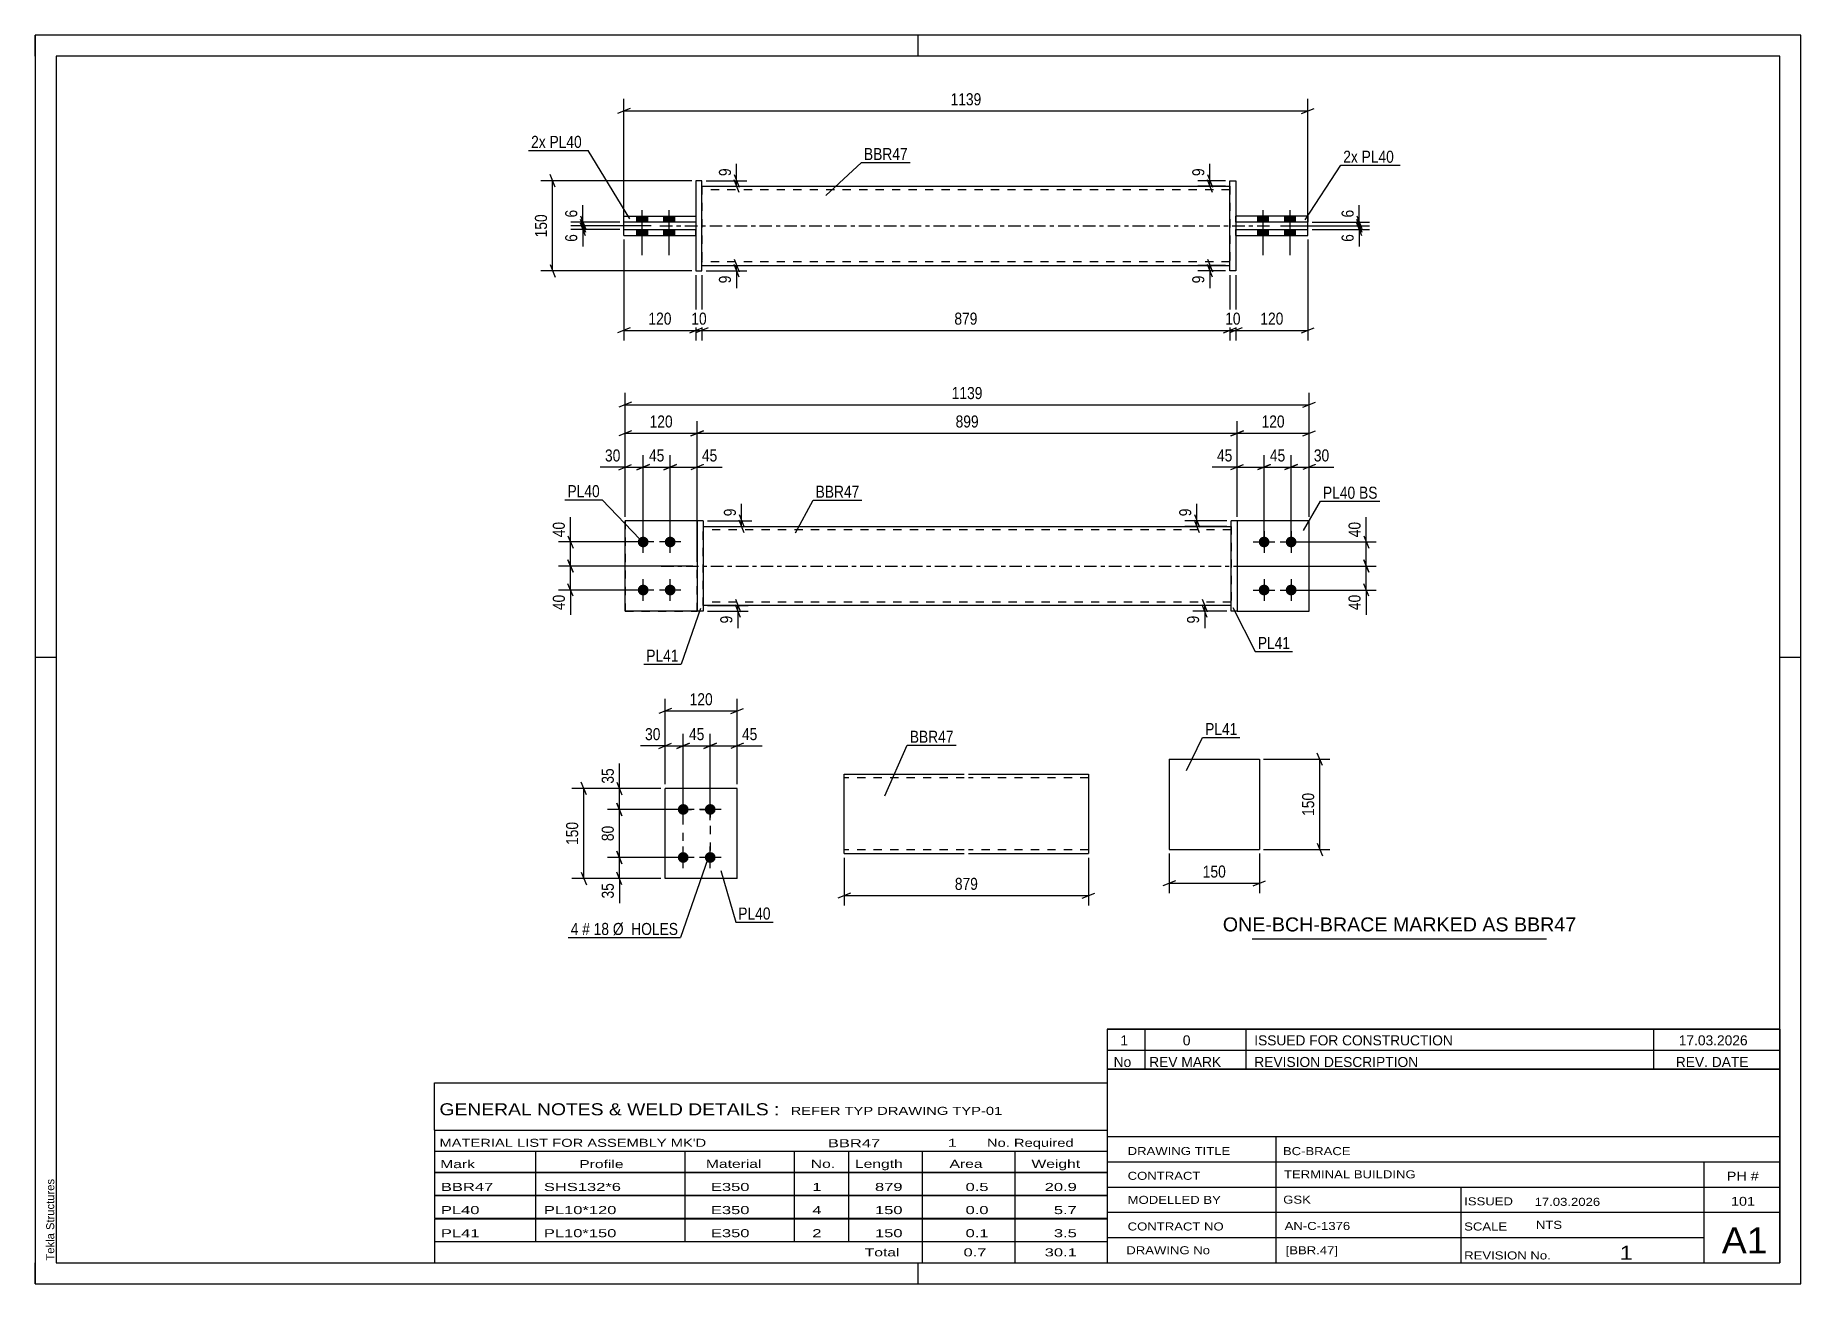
# Model space of a CAD drawing. Header units: millimetres. Extents: x 0 to 420, y 0 to 297.
import ezdxf

# ---------------------------------------------------------------- set-up
doc = ezdxf.new("R2010")
doc.units = ezdxf.units.MM
doc.linetypes.add('DXK_LINE_DOT2', pattern=[3.9198, 1.9599, -1.9599])
doc.linetypes.add('DXK_LINE_DOT3', pattern=[5.9187, 2.979, -0.9799, 0.9799, -0.9799])
doc.styles.add('Arial', font='ARIAL.TTF', dxfattribs={"height": 0.2})
doc.styles.add('Arial Narrow', font='ARIALN.TTF', dxfattribs={"height": 0.2})

# ---------------------------------------------------------------- blocks, each defined once
blk = doc.blocks.new('Unknown-581633379-1163')
at = {"color": 5, "linetype": 'Continuous'}
for p, q in [((420, 297), (0, 297)), ((0, 297), (0, 0)), ((0, 292), (0, 297)), ((210, 292), (210, 297)), ((420, 0), (420, 297)), ((415, 292), (5, 292)), ((5, 292), (5, 5)), ((415, 5), (415, 292)), ((5, 149), (0, 149)), ((420, 149), (415, 149)), ((0, 0), (0, 5)), ((5, 5), (415, 5)), ((210, 0), (210, 5)), ((0, 0), (420, 0))]:
    blk.add_line(p, q, dxfattribs=at)
at = {"color": 174, "linetype": 'Continuous', "style": 'Arial'}
blk.add_text('Tekla Structures', height=1.9102, rotation=90, dxfattribs=at).set_placement((4.5, 5.5))
blk = doc.blocks.new('Part-581633379-1810 - 1791')
at = {"color": 2, "linetype": 'Continuous'}
for p, q in [((158.9, 180.17), (284.48, 180.17)), ((284.48, 161.32), (158.9, 161.32))]:
    blk.add_line(p, q, dxfattribs=at)
at = {"color": 7, "linetype": 'DXK_LINE_DOT2'}
for p, q in [((158.9, 161.32), (158.9, 180.17)), ((284.48, 179.32), (158.9, 179.32)), ((284.48, 180.17), (284.48, 161.32)), ((284.48, 162.17), (158.9, 162.17))]:
    blk.add_line(p, q, dxfattribs=at)
at = {"color": 7, "linetype": 'DXK_LINE_DOT3'}
blk.add_line((148.9, 170.74), (294.48, 170.74), dxfattribs=at)
blk = doc.blocks.new('Part-581633379-1798 - 1791')
at = {"color": 7, "linetype": 'DXK_LINE_DOT2'}
for p, q in [((303.05, 181.46), (285.91, 181.46)), ((285.91, 181.46), (285.91, 160.03)), ((303.05, 160.03), (303.05, 181.46)), ((285.91, 160.03), (303.05, 160.03))]:
    blk.add_line(p, q, dxfattribs=at)
blk = doc.blocks.new('Part-581633379-1815 - 1791')
at = {"color": 2, "linetype": 'Continuous'}
for p, q in [((303.05, 181.46), (285.91, 181.46)), ((303.05, 160.03), (303.05, 181.46)), ((285.91, 160.03), (303.05, 160.03))]:
    blk.add_line(p, q, dxfattribs=at)
at = {"color": 7, "linetype": 'DXK_LINE_DOT2'}
blk.add_line((285.91, 181.46), (285.91, 160.03), dxfattribs=at)
blk = doc.blocks.new('Bolt-581633379-1799 - 1791')
at = {"linetype": 'Continuous'}
for points in [[(144.61, 175.17, -1), (144.61, 177.74, -1)], [(151.04, 175.17, -1), (151.04, 177.74, -1)], [(144.61, 163.74, -1), (144.61, 166.32, -1)], [(151.04, 163.74, -1), (151.04, 166.32, -1)]]:
    blk.add_hatch(color=1, dxfattribs=at).paths.add_polyline_path(points)
at = {"color": 1, "linetype": 'Continuous'}
for p, q in [((147.18, 176.46), (142.04, 176.46)), ((144.61, 173.89), (144.61, 179.03)), ((153.61, 176.46), (148.47, 176.46)), ((151.04, 173.89), (151.04, 179.03)), ((147.18, 165.03), (142.04, 165.03)), ((144.61, 162.46), (144.61, 167.6)), ((153.61, 165.03), (148.47, 165.03)), ((151.04, 162.46), (151.04, 167.6))]:
    blk.add_line(p, q, dxfattribs=at)
blk = doc.blocks.new('Bolt-581633379-1800 - 1791')
at = {"linetype": 'Continuous'}
for points in [[(292.34, 177.74, -1), (292.34, 175.17, -1)], [(298.77, 177.74, -1), (298.77, 175.17, -1)], [(292.34, 166.32, -1), (292.34, 163.74, -1)], [(298.77, 166.32, -1), (298.77, 163.74, -1)]]:
    blk.add_hatch(color=1, dxfattribs=at).paths.add_polyline_path(points)
at = {"color": 1, "linetype": 'Continuous'}
for p, q in [((289.77, 176.46), (294.91, 176.46)), ((292.34, 179.03), (292.34, 173.89)), ((296.19, 176.46), (301.34, 176.46)), ((298.77, 179.03), (298.77, 173.89)), ((289.77, 165.03), (294.91, 165.03)), ((292.34, 167.6), (292.34, 162.46)), ((296.19, 165.03), (301.34, 165.03)), ((298.77, 167.6), (298.77, 162.46))]:
    blk.add_line(p, q, dxfattribs=at)
blk = doc.blocks.new('Part-581633379-1820 - 1791')
at = {"color": 2, "linetype": 'Continuous'}
for p, q in [((158.9, 181.46), (157.47, 181.46)), ((157.47, 181.46), (157.47, 160.03)), ((158.9, 181.46), (158.9, 160.03)), ((158.9, 160.03), (157.47, 160.03))]:
    blk.add_line(p, q, dxfattribs=at)
blk = doc.blocks.new('Part-581633379-1825 - 1791')
at = {"color": 7, "linetype": 'DXK_LINE_DOT2'}
for p, q in [((157.47, 181.46), (140.32, 181.46)), ((140.32, 181.46), (140.32, 160.03)), ((157.47, 160.03), (157.47, 181.46)), ((140.32, 160.03), (157.47, 160.03))]:
    blk.add_line(p, q, dxfattribs=at)
blk = doc.blocks.new('Part-581633379-1830 - 1791')
at = {"color": 2, "linetype": 'Continuous'}
for p, q in [((157.47, 181.46), (140.32, 181.46)), ((140.32, 160.03), (140.32, 181.46)), ((157.47, 160.03), (140.32, 160.03))]:
    blk.add_line(p, q, dxfattribs=at)
at = {"color": 7, "linetype": 'DXK_LINE_DOT2'}
blk.add_line((157.47, 160.03), (157.47, 181.46), dxfattribs=at)
blk = doc.blocks.new('Part-581633379-1835 - 1791')
at = {"color": 2, "linetype": 'Continuous'}
for p, q in [((285.91, 181.46), (284.48, 181.46)), ((284.48, 160.03), (284.48, 181.46)), ((285.91, 181.46), (285.91, 160.03)), ((285.91, 160.03), (284.48, 160.03))]:
    blk.add_line(p, q, dxfattribs=at)
blk = doc.blocks.new('Part-581633379-2156 - 2128')
at = {"color": 2, "linetype": 'Continuous'}
for p, q in [((158.61, 261.1), (284.19, 261.1)), ((158.61, 242.24), (284.19, 242.24))]:
    blk.add_line(p, q, dxfattribs=at)
at = {"color": 7, "linetype": 'DXK_LINE_DOT2'}
for p, q in [((158.61, 261.1), (158.61, 242.24)), ((284.19, 261.1), (284.19, 242.24)), ((284.19, 260.24), (158.61, 260.24)), ((284.19, 243.1), (158.61, 243.1))]:
    blk.add_line(p, q, dxfattribs=at)
at = {"color": 7, "linetype": 'DXK_LINE_DOT3'}
blk.add_line((148.61, 251.67), (294.19, 251.67), dxfattribs=at)
blk = doc.blocks.new('Part-581633379-2140 - 2128')
at = {"color": 2, "linetype": 'Continuous'}
for p, q in [((158.61, 262.39), (157.18, 262.39)), ((157.18, 262.39), (157.18, 240.96)), ((158.61, 240.96), (158.61, 262.39)), ((157.18, 240.96), (158.61, 240.96))]:
    blk.add_line(p, q, dxfattribs=at)
blk = doc.blocks.new('Part-581633379-2150 - 2128')
at = {"color": 2, "linetype": 'Continuous'}
for p, q in [((140.04, 249.39), (140.04, 250.81)), ((140.04, 250.81), (157.18, 250.81)), ((140.04, 249.39), (157.18, 249.39)), ((157.18, 249.39), (157.18, 250.81))]:
    blk.add_line(p, q, dxfattribs=at)
blk = doc.blocks.new('Part-581633379-2134 - 2128')
at = {"color": 2, "linetype": 'Continuous'}
for p, q in [((285.62, 249.39), (285.62, 250.81)), ((285.62, 250.81), (302.77, 250.81)), ((285.62, 249.39), (302.77, 249.39)), ((302.77, 249.39), (302.77, 250.81))]:
    blk.add_line(p, q, dxfattribs=at)
blk = doc.blocks.new('Part-581633379-2139 - 2128')
at = {"color": 2, "linetype": 'Continuous'}
for p, q in [((302.77, 253.96), (285.62, 253.96)), ((285.62, 252.53), (285.62, 253.96)), ((302.77, 252.53), (285.62, 252.53)), ((302.77, 253.96), (302.77, 252.53))]:
    blk.add_line(p, q, dxfattribs=at)
blk = doc.blocks.new('Part-581633379-2145 - 2128')
at = {"color": 2, "linetype": 'Continuous'}
for p, q in [((140.04, 253.96), (157.18, 253.96)), ((140.04, 252.53), (140.04, 253.96)), ((157.18, 252.53), (140.04, 252.53)), ((157.18, 253.96), (157.18, 252.53))]:
    blk.add_line(p, q, dxfattribs=at)
blk = doc.blocks.new('Part-581633379-2151 - 2128')
at = {"color": 2, "linetype": 'Continuous'}
for p, q in [((284.19, 240.96), (284.19, 262.39)), ((284.19, 262.39), (285.62, 262.39)), ((285.62, 262.39), (285.62, 240.96)), ((285.62, 240.96), (284.19, 240.96))]:
    blk.add_line(p, q, dxfattribs=at)
blk = doc.blocks.new('Bolt-581633379-2157 - 2128')
at = {"linetype": 'Continuous'}
for points in [[(293.34, 253.96), (290.77, 253.96), (290.77, 252.53), (293.34, 252.53)], [(293.34, 253.96), (290.77, 253.96), (290.77, 252.53), (293.34, 252.53)], [(299.77, 253.96), (297.19, 253.96), (297.19, 252.53), (299.77, 252.53)], [(299.77, 253.96), (297.19, 253.96), (297.19, 252.53), (299.77, 252.53)], [(293.34, 250.81), (290.77, 250.81), (290.77, 249.39), (293.34, 249.39)], [(293.34, 250.81), (290.77, 250.81), (290.77, 249.39), (293.34, 249.39)], [(299.77, 250.81), (297.19, 250.81), (297.19, 249.39), (299.77, 249.39)], [(299.77, 250.81), (297.19, 250.81), (297.19, 249.39), (299.77, 249.39)]]:
    blk.add_hatch(color=1, dxfattribs=at).paths.add_polyline_path(points)
at = {"color": 1, "linetype": 'Continuous'}
for p, q in [((290.77, 253.96), (290.77, 252.53)), ((290.77, 253.96), (290.77, 252.53)), ((292.05, 255.39), (292.05, 244.67)), ((292.05, 255.39), (292.05, 244.67)), ((293.34, 253.96), (293.34, 252.53)), ((293.34, 253.96), (293.34, 252.53)), ((297.19, 253.96), (297.19, 252.53)), ((297.19, 253.96), (297.19, 252.53)), ((298.48, 255.39), (298.48, 244.67)), ((298.48, 255.39), (298.48, 244.67)), ((299.77, 253.96), (299.77, 252.53)), ((299.77, 253.96), (299.77, 252.53)), ((290.77, 250.81), (290.77, 249.39)), ((290.77, 250.81), (290.77, 249.39)), ((293.34, 250.81), (293.34, 249.39)), ((293.34, 250.81), (293.34, 249.39)), ((297.19, 250.81), (297.19, 249.39)), ((297.19, 250.81), (297.19, 249.39)), ((299.77, 250.81), (299.77, 249.39)), ((299.77, 250.81), (299.77, 249.39))]:
    blk.add_line(p, q, dxfattribs=at)
blk = doc.blocks.new('Bolt-581633379-2158 - 2128')
at = {"linetype": 'Continuous'}
for points in [[(143.04, 252.53), (145.61, 252.53), (145.61, 253.96), (143.04, 253.96)], [(143.04, 252.53), (145.61, 252.53), (145.61, 253.96), (143.04, 253.96)], [(149.47, 252.53), (152.04, 252.53), (152.04, 253.96), (149.47, 253.96)], [(149.47, 252.53), (152.04, 252.53), (152.04, 253.96), (149.47, 253.96)], [(143.04, 249.39), (145.61, 249.39), (145.61, 250.81), (143.04, 250.81)], [(143.04, 249.39), (145.61, 249.39), (145.61, 250.81), (143.04, 250.81)], [(149.47, 249.39), (152.04, 249.39), (152.04, 250.81), (149.47, 250.81)], [(149.47, 249.39), (152.04, 249.39), (152.04, 250.81), (149.47, 250.81)]]:
    blk.add_hatch(color=1, dxfattribs=at).paths.add_polyline_path(points)
at = {"color": 1, "linetype": 'Continuous'}
for p, q in [((143.04, 253.96), (143.04, 252.53)), ((143.04, 253.96), (143.04, 252.53)), ((144.32, 255.39), (144.32, 244.67)), ((144.32, 255.39), (144.32, 244.67)), ((145.61, 253.96), (145.61, 252.53)), ((145.61, 253.96), (145.61, 252.53)), ((149.47, 253.96), (149.47, 252.53)), ((149.47, 253.96), (149.47, 252.53)), ((150.75, 255.39), (150.75, 244.67)), ((150.75, 255.39), (150.75, 244.67)), ((152.04, 253.96), (152.04, 252.53)), ((152.04, 253.96), (152.04, 252.53)), ((143.04, 250.81), (143.04, 249.39)), ((143.04, 250.81), (143.04, 249.39)), ((145.61, 250.81), (145.61, 249.39)), ((145.61, 250.81), (145.61, 249.39)), ((149.47, 250.81), (149.47, 249.39)), ((149.47, 250.81), (149.47, 249.39)), ((152.04, 250.81), (152.04, 249.39)), ((152.04, 250.81), (152.04, 249.39))]:
    blk.add_line(p, q, dxfattribs=at)
blk = doc.blocks.new('Bolt-581633379-1444 - 1410')
at = {"linetype": 'Continuous'}
for points in [[(154.14, 111.55, -1), (154.14, 114.12, -1)], [(160.57, 111.55, -1), (160.57, 114.12, -1)], [(154.14, 100.12, -1), (154.14, 102.69, -1)], [(160.57, 100.12, -1), (160.57, 102.69, -1)]]:
    blk.add_hatch(color=1, dxfattribs=at).paths.add_polyline_path(points)
at = {"color": 1, "linetype": 'Continuous'}
for p, q in [((154.14, 110.27), (154.14, 115.41)), ((160.57, 110.27), (160.57, 115.41)), ((156.71, 112.84), (151.57, 112.84)), ((163.14, 112.84), (158, 112.84)), ((156.71, 101.41), (151.57, 101.41)), ((154.14, 98.84), (154.14, 103.98)), ((163.14, 101.41), (158, 101.41)), ((160.57, 98.84), (160.57, 103.98))]:
    blk.add_line(p, q, dxfattribs=at)
blk = doc.blocks.new('Part-581633379-1459 - 1410')
at = {"color": 2, "linetype": 'Continuous'}
for p, q in [((167, 117.84), (149.85, 117.84)), ((149.85, 96.41), (149.85, 117.84)), ((167, 96.41), (167, 117.84)), ((167, 96.41), (149.85, 96.41))]:
    blk.add_line(p, q, dxfattribs=at)
blk = doc.blocks.new('Part-581633379-1390 - 1374')
at = {"color": 2, "linetype": 'Continuous'}
for p, q in [((269.78, 124.75), (269.78, 103.32)), ((269.78, 124.75), (291.21, 124.75)), ((291.21, 124.75), (291.21, 103.32)), ((269.78, 103.32), (291.21, 103.32))]:
    blk.add_line(p, q, dxfattribs=at)
blk = doc.blocks.new('Part-581633379-1273 - 1255')
at = {"color": 2, "linetype": 'Continuous'}
for p, q in [((192.44, 104.05), (192.44, 121.2)), ((192.44, 121.2), (221.01, 121.2)), ((222.01, 121.2), (250.58, 121.2)), ((250.58, 121.2), (250.58, 102.34)), ((192.44, 102.84), (192.44, 104.05)), ((192.44, 102.47), (192.44, 102.84)), ((192.44, 102.34), (192.44, 102.47)), ((192.44, 102.34), (221.01, 102.34)), ((222.01, 102.34), (250.58, 102.34))]:
    blk.add_line(p, q, dxfattribs=at)
at = {"color": 7, "linetype": 'DXK_LINE_DOT2'}
for p, q in [((221.01, 120.34), (192.44, 120.34)), ((250.58, 120.34), (222.01, 120.34)), ((192.44, 103.4), (192.44, 104.05)), ((192.44, 102.84), (192.44, 103.72)), ((192.44, 103.2), (192.44, 103.26)), ((192.44, 103.2), (192.44, 103.26)), ((221.01, 103.2), (192.44, 103.2)), ((250.58, 103.2), (222.01, 103.2)), ((250.58, 103.2), (250.58, 103.26))]:
    blk.add_line(p, q, dxfattribs=at)
blk = doc.blocks.new('Rectangle-581633379-1568 - 1410')
at = {"color": 1, "linetype": 'DXK_LINE_DOT2'}
blk.add_lwpolyline([(154.14, 112.84), (160.57, 112.84), (160.57, 101.41), (154.14, 101.41), (154.14, 112.84)], close=True, dxfattribs=at)
blk = doc.blocks.new('StraightDimension-581633379-1869 - 1791')
at = {"color": 7, "linetype": 'Continuous'}
for p, q in [((126.73, 172.24), (127.93, 169.24)), ((156.47, 170.74), (124.48, 170.74)), ((127.33, 165.03), (127.33, 170.74)), ((143.61, 165.03), (124.48, 165.03)), ((127.93, 163.53), (126.73, 166.53))]:
    blk.add_line(p, q, dxfattribs=at)
at = {"color": 0}
blk.add_wipeout([(126.58, 164.51), (122.38, 164.51), (122.38, 159.65), (126.58, 159.65)], dxfattribs=at)
at = {"color": 7, "linetype": 'Continuous'}
blk.add_line((127.33, 165.03), (127.33, 159.12), dxfattribs=at)
blk.add_line((127.33, 165.03), (127.33, 159.12), dxfattribs=at)
at = {"color": 3, "style": 'Arial Narrow'}
blk.add_text('40', height=2.863, rotation=90.0002, dxfattribs=at).set_placement((125.98, 160.25))
blk = doc.blocks.new('StraightDimension-581633379-2023 - 1791')
at = {"color": 7, "linetype": 'Continuous'}
for p, q in [((140.32, 182.46), (140.32, 211.96)), ((303.05, 182.46), (303.05, 211.96)), ((141.82, 209.71), (138.82, 208.51)), ((140.32, 209.11), (303.05, 209.11)), ((301.55, 208.51), (304.55, 209.71))]:
    blk.add_line(p, q, dxfattribs=at)
at = {"color": 0}
blk.add_wipeout([(225.94, 209.86), (225.94, 214.06), (217.43, 214.06), (217.43, 209.86)], dxfattribs=at)
at = {"color": 3, "style": 'Arial Narrow'}
blk.add_text('1139', height=2.863, dxfattribs=at).set_placement((218.03, 210.46))
blk = doc.blocks.new('StraightDimension-581633379-1842 - 1791')
at = {"color": 7, "linetype": 'Continuous'}
for p, q in [((283.48, 181.46), (273.51, 181.46)), ((275.76, 182.96), (276.96, 179.96)), ((276.96, 178.67), (275.76, 181.67)), ((276.36, 180.17), (276.36, 181.46)), ((283.48, 180.17), (273.51, 180.17))]:
    blk.add_line(p, q, dxfattribs=at)
at = {"color": 0}
blk.add_wipeout([(275.61, 185.01), (271.41, 185.01), (271.41, 181.98), (275.61, 181.98)], dxfattribs=at)
at = {"color": 7, "linetype": 'Continuous'}
blk.add_line((276.36, 181.46), (276.36, 185.54), dxfattribs=at)
blk.add_line((276.36, 181.46), (276.36, 185.54), dxfattribs=at)
at = {"color": 3, "style": 'Arial Narrow'}
blk.add_text('9', height=2.86, rotation=90.0002, dxfattribs=at).set_placement((275.01, 182.58))
blk = doc.blocks.new('StraightDimension-581633379-2043 - 1791')
at = {"color": 7, "linetype": 'Continuous'}
for p, q in [((284.41, 193.67), (287.41, 194.87)), ((285.91, 182.46), (285.91, 197.12)), ((285.91, 194.27), (292.34, 194.27)), ((293.84, 194.87), (290.84, 193.67)), ((292.34, 177.46), (292.34, 197.12))]:
    blk.add_line(p, q, dxfattribs=at)
at = {"color": 0}
blk.add_wipeout([(285.38, 195.02), (285.38, 199.22), (280.53, 199.22), (280.53, 195.02)], dxfattribs=at)
at = {"color": 7, "linetype": 'Continuous'}
blk.add_line((285.91, 194.27), (280, 194.27), dxfattribs=at)
blk.add_line((285.91, 194.27), (280, 194.27), dxfattribs=at)
at = {"color": 3, "style": 'Arial Narrow'}
blk.add_text('45', height=2.863, dxfattribs=at).set_placement((281.13, 195.62))
blk = doc.blocks.new('StraightDimension-581633379-1851 - 1791')
at = {"color": 7, "linetype": 'Continuous'}
for p, q in [((283.48, 161.32), (275.37, 161.32)), ((283.48, 160.03), (275.37, 160.03)), ((277.62, 162.82), (278.82, 159.82)), ((278.82, 158.53), (277.62, 161.53)), ((278.22, 160.03), (278.22, 161.32))]:
    blk.add_line(p, q, dxfattribs=at)
at = {"color": 0}
blk.add_wipeout([(277.47, 159.51), (273.27, 159.51), (273.27, 156.48), (277.47, 156.48)], dxfattribs=at)
at = {"color": 7, "linetype": 'Continuous'}
blk.add_line((278.22, 160.03), (278.22, 155.95), dxfattribs=at)
blk.add_line((278.22, 160.03), (278.22, 155.95), dxfattribs=at)
at = {"color": 3, "style": 'Arial Narrow'}
blk.add_text('9', height=2.86, rotation=90.0002, dxfattribs=at).set_placement((276.87, 157.08))
blk = doc.blocks.new('StraightDimension-581633379-1988 - 1791')
at = {"color": 7, "linetype": 'Continuous'}
for p, q in [((141.82, 202.94), (138.82, 201.74)), ((140.32, 182.46), (140.32, 205.19)), ((140.32, 202.34), (157.47, 202.34)), ((155.97, 201.74), (158.97, 202.94)), ((157.47, 171.74), (157.47, 205.19))]:
    blk.add_line(p, q, dxfattribs=at)
at = {"color": 0}
blk.add_wipeout([(152.24, 203.09), (152.24, 207.29), (145.55, 207.29), (145.55, 203.09)], dxfattribs=at)
at = {"color": 3, "style": 'Arial Narrow'}
blk.add_text('120', height=2.863, dxfattribs=at).set_placement((146.15, 203.69))
blk = doc.blocks.new('StraightDimension-581633379-1924 - 1791')
at = {"color": 7, "linetype": 'Continuous'}
for p, q in [((143.11, 193.66), (146.11, 194.86)), ((144.61, 177.46), (144.61, 197.11)), ((144.61, 194.26), (151.04, 194.26)), ((152.54, 194.86), (149.54, 193.66)), ((151.04, 177.46), (151.04, 197.11))]:
    blk.add_line(p, q, dxfattribs=at)
at = {"color": 0}
blk.add_wipeout([(150.25, 195.01), (150.25, 199.21), (145.4, 199.21), (145.4, 195.01)], dxfattribs=at)
at = {"color": 3, "style": 'Arial Narrow'}
blk.add_text('45', height=2.863, dxfattribs=at).set_placement((146, 195.61))
blk = doc.blocks.new('StraightDimension-581633379-1860 - 1791')
at = {"color": 7, "linetype": 'Continuous'}
for p, q in [((159.9, 161.32), (169.57, 161.32)), ((159.9, 160.03), (169.57, 160.03)), ((166.57, 162.82), (167.77, 159.82)), ((167.77, 158.53), (166.57, 161.53)), ((167.17, 160.03), (167.17, 161.32))]:
    blk.add_line(p, q, dxfattribs=at)
at = {"color": 0}
blk.add_wipeout([(166.42, 159.51), (162.22, 159.51), (162.22, 156.48), (166.42, 156.48)], dxfattribs=at)
at = {"color": 7, "linetype": 'Continuous'}
blk.add_line((167.17, 160.03), (167.17, 155.95), dxfattribs=at)
blk.add_line((167.17, 160.03), (167.17, 155.95), dxfattribs=at)
at = {"color": 3, "style": 'Arial Narrow'}
blk.add_text('9', height=2.86, rotation=90.0002, dxfattribs=at).set_placement((165.82, 157.08))
blk = doc.blocks.new('StraightDimension-581633379-1878 - 1791')
at = {"color": 7, "linetype": 'Continuous'}
for p, q in [((143.61, 176.46), (124.48, 176.46)), ((126.73, 177.96), (127.93, 174.96)), ((127.33, 170.74), (127.33, 176.46)), ((127.93, 169.24), (126.73, 172.24)), ((156.47, 170.74), (124.48, 170.74))]:
    blk.add_line(p, q, dxfattribs=at)
at = {"color": 0}
blk.add_wipeout([(126.58, 181.84), (122.38, 181.84), (122.38, 176.98), (126.58, 176.98)], dxfattribs=at)
at = {"color": 7, "linetype": 'Continuous'}
blk.add_line((127.33, 176.46), (127.33, 182.37), dxfattribs=at)
blk.add_line((127.33, 176.46), (127.33, 182.37), dxfattribs=at)
at = {"color": 3, "style": 'Arial Narrow'}
blk.add_text('40', height=2.863, rotation=90.0002, dxfattribs=at).set_placement((125.98, 177.58))
blk = doc.blocks.new('StraightDimension-581633379-1908 - 1791')
at = {"color": 7, "linetype": 'Continuous'}
for p, q in [((149.54, 193.66), (152.54, 194.86)), ((151.04, 177.46), (151.04, 197.11)), ((151.04, 194.26), (157.47, 194.26)), ((158.97, 194.86), (155.97, 193.66)), ((157.47, 182.46), (157.47, 197.11))]:
    blk.add_line(p, q, dxfattribs=at)
at = {"color": 0}
blk.add_wipeout([(162.85, 195.01), (162.85, 199.21), (157.99, 199.21), (157.99, 195.01)], dxfattribs=at)
at = {"color": 7, "linetype": 'Continuous'}
blk.add_line((157.47, 194.26), (163.37, 194.26), dxfattribs=at)
blk.add_line((157.47, 194.26), (163.37, 194.26), dxfattribs=at)
at = {"color": 3, "style": 'Arial Narrow'}
blk.add_text('45', height=2.863, dxfattribs=at).set_placement((158.59, 195.61))
blk = doc.blocks.new('StraightDimension-581633379-1937 - 1791')
at = {"color": 7, "linetype": 'Continuous'}
for p, q in [((138.82, 193.66), (141.82, 194.86)), ((140.32, 182.46), (140.32, 197.11)), ((140.32, 194.26), (144.61, 194.26)), ((146.11, 194.86), (143.11, 193.66)), ((144.61, 177.46), (144.61, 197.11))]:
    blk.add_line(p, q, dxfattribs=at)
at = {"color": 0}
blk.add_wipeout([(139.8, 195.01), (139.8, 199.21), (134.94, 199.21), (134.94, 195.01)], dxfattribs=at)
at = {"color": 7, "linetype": 'Continuous'}
blk.add_line((140.32, 194.26), (134.42, 194.26), dxfattribs=at)
blk.add_line((140.32, 194.26), (134.42, 194.26), dxfattribs=at)
at = {"color": 3, "style": 'Arial Narrow'}
blk.add_text('30', height=2.863, dxfattribs=at).set_placement((135.54, 195.61))
blk = doc.blocks.new('StraightDimension-581633379-2059 - 1791')
at = {"color": 7, "linetype": 'Continuous'}
for p, q in [((290.84, 193.67), (293.84, 194.87)), ((292.34, 177.46), (292.34, 197.12)), ((292.34, 194.27), (298.77, 194.27)), ((300.27, 194.87), (297.27, 193.67)), ((298.77, 177.46), (298.77, 197.12))]:
    blk.add_line(p, q, dxfattribs=at)
at = {"color": 0}
blk.add_wipeout([(297.98, 195.02), (297.98, 199.22), (293.12, 199.22), (293.12, 195.02)], dxfattribs=at)
at = {"color": 3, "style": 'Arial Narrow'}
blk.add_text('45', height=2.863, dxfattribs=at).set_placement((293.72, 195.62))
blk = doc.blocks.new('StraightDimension-581633379-1954 - 1791')
at = {"color": 7, "linetype": 'Continuous'}
for p, q in [((287.41, 202.94), (284.41, 201.74)), ((285.91, 182.46), (285.91, 205.19)), ((285.91, 202.34), (303.05, 202.34)), ((301.55, 201.74), (304.55, 202.94)), ((303.05, 182.46), (303.05, 205.19))]:
    blk.add_line(p, q, dxfattribs=at)
at = {"color": 0}
blk.add_wipeout([(297.82, 203.09), (297.82, 207.29), (291.14, 207.29), (291.14, 203.09)], dxfattribs=at)
at = {"color": 3, "style": 'Arial Narrow'}
blk.add_text('120', height=2.863, dxfattribs=at).set_placement((291.74, 203.69))
blk = doc.blocks.new('StraightDimension-581633379-1973 - 1791')
at = {"color": 7, "linetype": 'Continuous'}
for p, q in [((158.97, 202.94), (155.97, 201.74)), ((157.47, 171.74), (157.47, 205.19)), ((157.47, 202.34), (285.91, 202.34)), ((284.41, 201.74), (287.41, 202.94)), ((285.91, 182.46), (285.91, 205.19))]:
    blk.add_line(p, q, dxfattribs=at)
at = {"color": 0}
blk.add_wipeout([(225.03, 203.09), (225.03, 207.29), (218.35, 207.29), (218.35, 203.09)], dxfattribs=at)
at = {"color": 3, "style": 'Arial Narrow'}
blk.add_text('899', height=2.863, dxfattribs=at).set_placement((218.95, 203.69))
blk = doc.blocks.new('StraightDimension-581633379-2004 - 1791')
at = {"color": 7, "linetype": 'Continuous'}
for p, q in [((299.77, 176.46), (319.04, 176.46)), ((316.04, 177.96), (317.24, 174.96)), ((316.64, 170.74), (316.64, 176.46)), ((317.24, 169.24), (316.04, 172.24)), ((286.91, 170.74), (319.04, 170.74))]:
    blk.add_line(p, q, dxfattribs=at)
at = {"color": 0}
blk.add_wipeout([(315.89, 181.84), (311.69, 181.84), (311.69, 176.98), (315.89, 176.98)], dxfattribs=at)
at = {"color": 7, "linetype": 'Continuous'}
blk.add_line((316.64, 176.46), (316.64, 182.37), dxfattribs=at)
blk.add_line((316.64, 176.46), (316.64, 182.37), dxfattribs=at)
at = {"color": 3, "style": 'Arial Narrow'}
blk.add_text('40', height=2.863, rotation=90.0002, dxfattribs=at).set_placement((315.29, 177.58))
blk = doc.blocks.new('StraightDimension-581633379-2072 - 1791')
at = {"color": 7, "linetype": 'Continuous'}
for p, q in [((297.27, 193.67), (300.27, 194.87)), ((298.77, 177.46), (298.77, 197.12)), ((298.77, 194.27), (303.05, 194.27)), ((304.55, 194.87), (301.55, 193.67)), ((303.05, 182.46), (303.05, 197.12))]:
    blk.add_line(p, q, dxfattribs=at)
at = {"color": 0}
blk.add_wipeout([(308.43, 195.02), (308.43, 199.22), (303.58, 199.22), (303.58, 195.02)], dxfattribs=at)
at = {"color": 7, "linetype": 'Continuous'}
blk.add_line((303.05, 194.27), (308.96, 194.27), dxfattribs=at)
blk.add_line((303.05, 194.27), (308.96, 194.27), dxfattribs=at)
at = {"color": 3, "style": 'Arial Narrow'}
blk.add_text('30', height=2.863, dxfattribs=at).set_placement((304.18, 195.62))
blk = doc.blocks.new('StraightDimension-581633379-2013 - 1791')
at = {"color": 7, "linetype": 'Continuous'}
for p, q in [((316.04, 172.24), (317.24, 169.24)), ((286.91, 170.74), (319.04, 170.74)), ((316.64, 165.03), (316.64, 170.74)), ((299.77, 165.03), (319.04, 165.03)), ((317.24, 163.53), (316.04, 166.53))]:
    blk.add_line(p, q, dxfattribs=at)
at = {"color": 0}
blk.add_wipeout([(315.89, 164.51), (311.69, 164.51), (311.69, 159.65), (315.89, 159.65)], dxfattribs=at)
at = {"color": 7, "linetype": 'Continuous'}
blk.add_line((316.64, 165.03), (316.64, 159.12), dxfattribs=at)
blk.add_line((316.64, 165.03), (316.64, 159.12), dxfattribs=at)
at = {"color": 3, "style": 'Arial Narrow'}
blk.add_text('40', height=2.863, rotation=90.0002, dxfattribs=at).set_placement((315.29, 160.25))
blk = doc.blocks.new('StraightDimension-581633379-2089 - 1791')
at = {"color": 7, "linetype": 'Continuous'}
for p, q in [((159.9, 181.46), (170.43, 181.46)), ((167.43, 182.96), (168.63, 179.96)), ((168.63, 178.67), (167.43, 181.67)), ((168.03, 180.17), (168.03, 181.46)), ((159.9, 180.17), (170.43, 180.17))]:
    blk.add_line(p, q, dxfattribs=at)
at = {"color": 0}
blk.add_wipeout([(167.28, 185.01), (163.08, 185.01), (163.08, 181.98), (167.28, 181.98)], dxfattribs=at)
at = {"color": 7, "linetype": 'Continuous'}
blk.add_line((168.03, 181.46), (168.03, 185.54), dxfattribs=at)
blk.add_line((168.03, 181.46), (168.03, 185.54), dxfattribs=at)
at = {"color": 3, "style": 'Arial Narrow'}
blk.add_text('9', height=2.86, rotation=90.0002, dxfattribs=at).set_placement((166.68, 182.58))
blk = doc.blocks.new('StraightDimension-581633379-2214 - 2128')
at = {"color": 7, "linetype": 'Continuous'}
for p, q in [((159.61, 262.39), (169.25, 262.39)), ((159.61, 261.1), (169.25, 261.1)), ((166.25, 263.89), (167.45, 260.89)), ((167.45, 259.6), (166.25, 262.6)), ((166.85, 261.1), (166.85, 262.39))]:
    blk.add_line(p, q, dxfattribs=at)
at = {"color": 0}
blk.add_wipeout([(166.1, 265.94), (161.9, 265.94), (161.9, 262.91), (166.1, 262.91)], dxfattribs=at)
at = {"color": 7, "linetype": 'Continuous'}
blk.add_line((166.85, 262.39), (166.85, 266.46), dxfattribs=at)
blk.add_line((166.85, 262.39), (166.85, 266.46), dxfattribs=at)
at = {"color": 3, "style": 'Arial Narrow'}
blk.add_text('9', height=2.86, rotation=90.0002, dxfattribs=at).set_placement((165.5, 263.51))
blk = doc.blocks.new('StraightDimension-581633379-2273 - 2128')
at = {"color": 7, "linetype": 'Continuous'}
for p, q in [((158.61, 239.96), (158.61, 224.41)), ((284.19, 239.96), (284.19, 224.41)), ((160.11, 227.41), (157.11, 226.21)), ((158.61, 226.81), (284.19, 226.81)), ((282.69, 226.21), (285.69, 227.41))]:
    blk.add_line(p, q, dxfattribs=at)
at = {"color": 0}
blk.add_wipeout([(224.74, 227.56), (224.74, 231.76), (218.06, 231.76), (218.06, 227.56)], dxfattribs=at)
at = {"color": 3, "style": 'Arial Narrow'}
blk.add_text('879', height=2.863, dxfattribs=at).set_placement((218.66, 228.16))
blk = doc.blocks.new('StraightDimension-581633379-2162 - 2128')
at = {"color": 7, "linetype": 'Continuous'}
for p, q in [((139.04, 252.53), (127.43, 252.53)), ((129.68, 254.03), (130.88, 251.03)), ((130.88, 250.17), (129.68, 253.17)), ((130.28, 251.67), (130.28, 252.53)), ((146.54, 251.67), (127.43, 251.67))]:
    blk.add_line(p, q, dxfattribs=at)
at = {"color": 0}
blk.add_wipeout([(129.53, 256.08), (125.33, 256.08), (125.33, 253.05), (129.53, 253.05)], dxfattribs=at)
at = {"color": 7, "linetype": 'Continuous'}
blk.add_line((130.28, 252.53), (130.28, 256.61), dxfattribs=at)
blk.add_line((130.28, 252.53), (130.28, 256.61), dxfattribs=at)
at = {"color": 3, "style": 'Arial Narrow'}
blk.add_text('6', height=2.86, rotation=90.0002, dxfattribs=at).set_placement((128.93, 253.65))
blk = doc.blocks.new('StraightDimension-581633379-2174 - 2128')
at = {"color": 7, "linetype": 'Continuous'}
for p, q in [((129.68, 253.17), (130.88, 250.17)), ((130.88, 249.31), (129.68, 252.31)), ((146.54, 251.67), (127.43, 251.67)), ((139.04, 250.81), (127.43, 250.81)), ((130.28, 250.81), (130.28, 251.67))]:
    blk.add_line(p, q, dxfattribs=at)
at = {"color": 0}
blk.add_wipeout([(129.53, 250.29), (125.33, 250.29), (125.33, 247.26), (129.53, 247.26)], dxfattribs=at)
at = {"color": 7, "linetype": 'Continuous'}
blk.add_line((130.28, 250.81), (130.28, 246.74), dxfattribs=at)
blk.add_line((130.28, 250.81), (130.28, 246.74), dxfattribs=at)
at = {"color": 3, "style": 'Arial Narrow'}
blk.add_text('6', height=2.86, rotation=90.0002, dxfattribs=at).set_placement((128.93, 247.86))
blk = doc.blocks.new('StraightDimension-581633379-2185 - 2128')
at = {"color": 7, "linetype": 'Continuous'}
for p, q in [((283.19, 262.39), (276.61, 262.39)), ((283.19, 261.1), (276.61, 261.1)), ((278.86, 263.89), (280.06, 260.89)), ((280.06, 259.6), (278.86, 262.6)), ((279.46, 261.1), (279.46, 262.39))]:
    blk.add_line(p, q, dxfattribs=at)
at = {"color": 0}
blk.add_wipeout([(278.71, 265.94), (274.51, 265.94), (274.51, 262.91), (278.71, 262.91)], dxfattribs=at)
at = {"color": 7, "linetype": 'Continuous'}
blk.add_line((279.46, 262.39), (279.46, 266.46), dxfattribs=at)
blk.add_line((279.46, 262.39), (279.46, 266.46), dxfattribs=at)
at = {"color": 3, "style": 'Arial Narrow'}
blk.add_text('9', height=2.86, rotation=90.0002, dxfattribs=at).set_placement((278.11, 263.51))
blk = doc.blocks.new('StraightDimension-581633379-2196 - 2128')
at = {"color": 7, "linetype": 'Continuous'}
for p, q in [((303.77, 252.53), (317.39, 252.53)), ((314.39, 254.03), (315.59, 251.03)), ((315.59, 250.17), (314.39, 253.17)), ((314.99, 251.67), (314.99, 252.53)), ((296.27, 251.67), (317.39, 251.67))]:
    blk.add_line(p, q, dxfattribs=at)
at = {"color": 0}
blk.add_wipeout([(314.24, 256.08), (310.04, 256.08), (310.04, 253.05), (314.24, 253.05)], dxfattribs=at)
at = {"color": 7, "linetype": 'Continuous'}
blk.add_line((314.99, 252.53), (314.99, 256.61), dxfattribs=at)
blk.add_line((314.99, 252.53), (314.99, 256.61), dxfattribs=at)
at = {"color": 3, "style": 'Arial Narrow'}
blk.add_text('6', height=2.86, rotation=90.0002, dxfattribs=at).set_placement((313.64, 253.65))
blk = doc.blocks.new('StraightDimension-581633379-2205 - 2128')
at = {"color": 7, "linetype": 'Continuous'}
for p, q in [((314.39, 253.17), (315.59, 250.17)), ((315.59, 249.31), (314.39, 252.31)), ((296.27, 251.67), (317.39, 251.67)), ((303.77, 250.81), (317.39, 250.81)), ((314.99, 250.81), (314.99, 251.67))]:
    blk.add_line(p, q, dxfattribs=at)
at = {"color": 0}
blk.add_wipeout([(314.24, 250.29), (310.04, 250.29), (310.04, 247.26), (314.24, 247.26)], dxfattribs=at)
at = {"color": 7, "linetype": 'Continuous'}
blk.add_line((314.99, 250.81), (314.99, 246.74), dxfattribs=at)
blk.add_line((314.99, 250.81), (314.99, 246.74), dxfattribs=at)
at = {"color": 3, "style": 'Arial Narrow'}
blk.add_text('6', height=2.86, rotation=90.0002, dxfattribs=at).set_placement((313.64, 247.86))
blk = doc.blocks.new('StraightDimension-581633379-2225 - 2128')
at = {"color": 7, "linetype": 'Continuous'}
for p, q in [((278.86, 243.74), (280.06, 240.74)), ((283.19, 242.24), (276.61, 242.24)), ((283.19, 240.96), (276.61, 240.96)), ((280.06, 239.46), (278.86, 242.46)), ((279.46, 240.96), (279.46, 242.24))]:
    blk.add_line(p, q, dxfattribs=at)
at = {"color": 0}
blk.add_wipeout([(278.71, 240.43), (274.51, 240.43), (274.51, 237.4), (278.71, 237.4)], dxfattribs=at)
at = {"color": 7, "linetype": 'Continuous'}
blk.add_line((279.46, 240.96), (279.46, 236.88), dxfattribs=at)
blk.add_line((279.46, 240.96), (279.46, 236.88), dxfattribs=at)
at = {"color": 3, "style": 'Arial Narrow'}
blk.add_text('9', height=2.86, rotation=90.0002, dxfattribs=at).set_placement((278.11, 238))
blk = doc.blocks.new('StraightDimension-581633379-2235 - 2128')
at = {"color": 7, "linetype": 'Continuous'}
for p, q in [((302.77, 248.39), (302.77, 224.41)), ((285.62, 239.96), (285.62, 224.41)), ((287.12, 227.41), (284.12, 226.21)), ((285.62, 226.81), (302.77, 226.81)), ((301.27, 226.21), (304.27, 227.41))]:
    blk.add_line(p, q, dxfattribs=at)
at = {"color": 0}
blk.add_wipeout([(297.54, 227.56), (297.54, 231.76), (290.85, 231.76), (290.85, 227.56)], dxfattribs=at)
at = {"color": 3, "style": 'Arial Narrow'}
blk.add_text('120', height=2.863, dxfattribs=at).set_placement((291.45, 228.16))
blk = doc.blocks.new('StraightDimension-581633379-2245 - 2128')
at = {"color": 7, "linetype": 'Continuous'}
for p, q in [((284.19, 239.96), (284.19, 224.41)), ((285.62, 239.96), (285.62, 224.41)), ((282.69, 226.21), (285.69, 227.41)), ((287.12, 227.41), (284.12, 226.21)), ((284.19, 226.81), (285.62, 226.81))]:
    blk.add_line(p, q, dxfattribs=at)
at = {"color": 0}
blk.add_wipeout([(287.34, 227.56), (287.34, 231.76), (282.48, 231.76), (282.48, 227.56)], dxfattribs=at)
at = {"color": 3, "style": 'Arial Narrow'}
blk.add_text('10', height=2.863, dxfattribs=at).set_placement((283.08, 228.16))
blk = doc.blocks.new('StraightDimension-581633379-2254 - 2128')
at = {"color": 7, "linetype": 'Continuous'}
for p, q in [((140.04, 248.39), (140.04, 224.41)), ((157.18, 239.96), (157.18, 224.41)), ((141.54, 227.41), (138.54, 226.21)), ((140.04, 226.81), (157.18, 226.81)), ((155.68, 226.21), (158.68, 227.41))]:
    blk.add_line(p, q, dxfattribs=at)
at = {"color": 0}
blk.add_wipeout([(151.95, 227.56), (151.95, 231.76), (145.27, 231.76), (145.27, 227.56)], dxfattribs=at)
at = {"color": 3, "style": 'Arial Narrow'}
blk.add_text('120', height=2.863, dxfattribs=at).set_placement((145.87, 228.16))
blk = doc.blocks.new('StraightDimension-581633379-2264 - 2128')
at = {"color": 7, "linetype": 'Continuous'}
for p, q in [((157.18, 239.96), (157.18, 224.41)), ((158.61, 239.96), (158.61, 224.41)), ((155.68, 226.21), (158.68, 227.41)), ((160.11, 227.41), (157.11, 226.21)), ((157.18, 226.81), (158.61, 226.81))]:
    blk.add_line(p, q, dxfattribs=at)
at = {"color": 0}
blk.add_wipeout([(160.32, 227.56), (160.32, 231.76), (155.47, 231.76), (155.47, 227.56)], dxfattribs=at)
at = {"color": 3, "style": 'Arial Narrow'}
blk.add_text('10', height=2.863, dxfattribs=at).set_placement((156.07, 228.16))
blk = doc.blocks.new('StraightDimension-581633379-2282 - 2128')
at = {"color": 7, "linetype": 'Continuous'}
for p, q in [((140.04, 250.39), (140.04, 281.85)), ((302.77, 250.39), (302.77, 281.85)), ((141.54, 279.6), (138.54, 278.4)), ((140.04, 279), (302.77, 279)), ((301.27, 278.4), (304.27, 279.6))]:
    blk.add_line(p, q, dxfattribs=at)
at = {"color": 0}
blk.add_wipeout([(225.66, 279.75), (225.66, 283.95), (217.15, 283.95), (217.15, 279.75)], dxfattribs=at)
at = {"color": 3, "style": 'Arial Narrow'}
blk.add_text('1139', height=2.863, dxfattribs=at).set_placement((217.75, 280.35))
blk = doc.blocks.new('StraightDimension-581633379-2293 - 2128')
at = {"color": 7, "linetype": 'Continuous'}
for p, q in [((156.18, 262.39), (120.23, 262.39)), ((123.68, 260.89), (122.48, 263.89)), ((123.08, 240.96), (123.08, 262.39)), ((156.18, 240.96), (120.23, 240.96)), ((122.48, 242.46), (123.68, 239.46))]:
    blk.add_line(p, q, dxfattribs=at)
at = {"color": 0}
blk.add_wipeout([(122.33, 255.01), (118.13, 255.01), (118.13, 248.33), (122.33, 248.33)], dxfattribs=at)
at = {"color": 3, "style": 'Arial Narrow'}
blk.add_text('150', height=2.863, rotation=90.0002, dxfattribs=at).set_placement((121.73, 248.93))
blk = doc.blocks.new('StraightDimension-581633379-2304 - 2128')
at = {"color": 7, "linetype": 'Continuous'}
for p, q in [((166.25, 243.74), (167.45, 240.74)), ((159.61, 242.24), (169.25, 242.24)), ((159.61, 240.96), (169.25, 240.96)), ((167.45, 239.46), (166.25, 242.46)), ((166.85, 240.96), (166.85, 242.24))]:
    blk.add_line(p, q, dxfattribs=at)
at = {"color": 0}
blk.add_wipeout([(166.1, 240.43), (161.9, 240.43), (161.9, 237.4), (166.1, 237.4)], dxfattribs=at)
at = {"color": 7, "linetype": 'Continuous'}
blk.add_line((166.85, 240.96), (166.85, 236.88), dxfattribs=at)
blk.add_line((166.85, 240.96), (166.85, 236.88), dxfattribs=at)
at = {"color": 3, "style": 'Arial Narrow'}
blk.add_text('9', height=2.86, rotation=90.0002, dxfattribs=at).set_placement((165.5, 238))
blk = doc.blocks.new('StraightDimension-581633379-1474 - 1410')
at = {"color": 7, "linetype": 'Continuous'}
for p, q in [((138.37, 114.34), (139.57, 111.34)), ((153.14, 112.84), (136.12, 112.84)), ((138.97, 101.41), (138.97, 112.84)), ((153.14, 101.41), (136.12, 101.41)), ((139.57, 99.91), (138.37, 102.91))]:
    blk.add_line(p, q, dxfattribs=at)
at = {"color": 0}
blk.add_wipeout([(138.22, 109.55), (134.02, 109.55), (134.02, 104.69), (138.22, 104.69)], dxfattribs=at)
at = {"color": 3, "style": 'Arial Narrow'}
blk.add_text('80', height=2.863, rotation=90.0002, dxfattribs=at).set_placement((137.62, 105.29))
blk = doc.blocks.new('StraightDimension-581633379-1484 - 1410')
at = {"color": 7, "linetype": 'Continuous'}
for p, q in [((148.85, 117.84), (136.12, 117.84)), ((138.37, 119.34), (139.57, 116.34)), ((138.97, 112.84), (138.97, 117.84)), ((139.57, 111.34), (138.37, 114.34)), ((153.14, 112.84), (136.12, 112.84))]:
    blk.add_line(p, q, dxfattribs=at)
at = {"color": 0}
blk.add_wipeout([(138.22, 123.22), (134.02, 123.22), (134.02, 118.36), (138.22, 118.36)], dxfattribs=at)
at = {"color": 7, "linetype": 'Continuous'}
blk.add_line((138.97, 117.84), (138.97, 123.74), dxfattribs=at)
blk.add_line((138.97, 117.84), (138.97, 123.74), dxfattribs=at)
at = {"color": 3, "style": 'Arial Narrow'}
blk.add_text('35', height=2.863, rotation=90.0002, dxfattribs=at).set_placement((137.62, 118.96))
blk = doc.blocks.new('StraightDimension-581633379-1461 - 1410')
at = {"color": 7, "linetype": 'Continuous'}
for p, q in [((153.14, 101.41), (136.12, 101.41)), ((138.37, 102.91), (139.57, 99.91)), ((138.97, 96.41), (138.97, 101.41)), ((139.57, 94.91), (138.37, 97.91)), ((148.85, 96.41), (136.12, 96.41))]:
    blk.add_line(p, q, dxfattribs=at)
at = {"color": 0}
blk.add_wipeout([(138.22, 95.88), (134.02, 95.88), (134.02, 91.03), (138.22, 91.03)], dxfattribs=at)
at = {"color": 7, "linetype": 'Continuous'}
blk.add_line((138.97, 96.41), (138.97, 90.5), dxfattribs=at)
blk.add_line((138.97, 96.41), (138.97, 90.5), dxfattribs=at)
at = {"color": 3, "style": 'Arial Narrow'}
blk.add_text('35', height=2.863, rotation=90.0002, dxfattribs=at).set_placement((137.62, 91.63))
blk = doc.blocks.new('StraightDimension-581633379-1498 - 1410')
at = {"color": 7, "linetype": 'Continuous'}
for p, q in [((148.85, 117.84), (127.65, 117.84)), ((131.1, 116.34), (129.9, 119.34)), ((130.5, 96.41), (130.5, 117.84)), ((129.9, 97.91), (131.1, 94.91)), ((148.85, 96.41), (127.65, 96.41))]:
    blk.add_line(p, q, dxfattribs=at)
at = {"color": 0}
blk.add_wipeout([(129.75, 110.47), (125.55, 110.47), (125.55, 103.78), (129.75, 103.78)], dxfattribs=at)
at = {"color": 3, "style": 'Arial Narrow'}
blk.add_text('150', height=2.863, rotation=90.0002, dxfattribs=at).set_placement((129.15, 104.38))
blk = doc.blocks.new('StraightDimension-581633379-1515 - 1410')
at = {"color": 7, "linetype": 'Continuous'}
for p, q in [((149.85, 118.84), (149.85, 130.81)), ((154.14, 113.84), (154.14, 130.81)), ((148.35, 127.36), (151.35, 128.56)), ((149.85, 127.96), (154.14, 127.96)), ((155.64, 128.56), (152.64, 127.36))]:
    blk.add_line(p, q, dxfattribs=at)
at = {"color": 0}
blk.add_wipeout([(149.33, 128.71), (149.33, 132.91), (144.47, 132.91), (144.47, 128.71)], dxfattribs=at)
at = {"color": 7, "linetype": 'Continuous'}
blk.add_line((149.85, 127.96), (143.95, 127.96), dxfattribs=at)
blk.add_line((149.85, 127.96), (143.95, 127.96), dxfattribs=at)
at = {"color": 3, "style": 'Arial Narrow'}
blk.add_text('30', height=2.863, dxfattribs=at).set_placement((145.07, 129.31))
blk = doc.blocks.new('StraightDimension-581633379-1528 - 1410')
at = {"color": 7, "linetype": 'Continuous'}
for p, q in [((154.14, 113.84), (154.14, 130.81)), ((160.57, 113.84), (160.57, 130.81)), ((152.64, 127.36), (155.64, 128.56)), ((154.14, 127.96), (160.57, 127.96)), ((162.07, 128.56), (159.07, 127.36))]:
    blk.add_line(p, q, dxfattribs=at)
at = {"color": 0}
blk.add_wipeout([(159.78, 128.71), (159.78, 132.91), (154.92, 132.91), (154.92, 128.71)], dxfattribs=at)
at = {"color": 3, "style": 'Arial Narrow'}
blk.add_text('45', height=2.863, dxfattribs=at).set_placement((155.52, 129.31))
blk = doc.blocks.new('StraightDimension-581633379-1538 - 1410')
at = {"color": 7, "linetype": 'Continuous'}
for p, q in [((160.57, 113.84), (160.57, 130.81)), ((167, 118.84), (167, 130.81)), ((159.07, 127.36), (162.07, 128.56)), ((160.57, 127.96), (167, 127.96)), ((168.5, 128.56), (165.5, 127.36))]:
    blk.add_line(p, q, dxfattribs=at)
at = {"color": 0}
blk.add_wipeout([(172.38, 128.71), (172.38, 132.91), (167.52, 132.91), (167.52, 128.71)], dxfattribs=at)
at = {"color": 7, "linetype": 'Continuous'}
blk.add_line((167, 127.96), (172.9, 127.96), dxfattribs=at)
blk.add_line((167, 127.96), (172.9, 127.96), dxfattribs=at)
at = {"color": 3, "style": 'Arial Narrow'}
blk.add_text('45', height=2.863, dxfattribs=at).set_placement((168.12, 129.31))
blk = doc.blocks.new('StraightDimension-581633379-1552 - 1410')
at = {"color": 7, "linetype": 'Continuous'}
for p, q in [((149.85, 118.84), (149.85, 139.11)), ((167, 118.84), (167, 139.11)), ((151.35, 136.86), (148.35, 135.66)), ((149.85, 136.26), (167, 136.26)), ((165.5, 135.66), (168.5, 136.86))]:
    blk.add_line(p, q, dxfattribs=at)
at = {"color": 0}
blk.add_wipeout([(161.77, 137.01), (161.77, 141.21), (155.08, 141.21), (155.08, 137.01)], dxfattribs=at)
at = {"color": 3, "style": 'Arial Narrow'}
blk.add_text('120', height=2.863, dxfattribs=at).set_placement((155.68, 137.61))
blk = doc.blocks.new('StraightDimension-581633379-1392 - 1374')
at = {"color": 7, "linetype": 'Continuous'}
for p, q in [((269.78, 102.32), (269.78, 92.87)), ((291.21, 102.32), (291.21, 92.87)), ((271.28, 95.87), (268.28, 94.67)), ((269.78, 95.27), (291.21, 95.27)), ((289.71, 94.67), (292.71, 95.87))]:
    blk.add_line(p, q, dxfattribs=at)
at = {"color": 0}
blk.add_wipeout([(283.84, 96.02), (283.84, 100.22), (277.15, 100.22), (277.15, 96.02)], dxfattribs=at)
at = {"color": 3, "style": 'Arial Narrow'}
blk.add_text('150', height=2.863, dxfattribs=at).set_placement((277.75, 96.62))
blk = doc.blocks.new('StraightDimension-581633379-1397 - 1374')
at = {"color": 7, "linetype": 'Continuous'}
for p, q in [((306.2, 123.25), (305, 126.25)), ((292.21, 124.75), (308, 124.75)), ((305.6, 103.32), (305.6, 124.75)), ((292.21, 103.32), (308, 103.32)), ((305, 104.82), (306.2, 101.82))]:
    blk.add_line(p, q, dxfattribs=at)
at = {"color": 0}
blk.add_wipeout([(304.85, 117.38), (300.65, 117.38), (300.65, 110.69), (304.85, 110.69)], dxfattribs=at)
at = {"color": 3, "style": 'Arial Narrow'}
blk.add_text('150', height=2.863, rotation=90.0002, dxfattribs=at).set_placement((304.25, 111.29))
blk = doc.blocks.new('StraightDimension-581633379-1353 - 1255')
at = {"color": 7, "linetype": 'Continuous'}
for p, q in [((192.44, 101.34), (192.44, 89.94)), ((250.58, 101.34), (250.58, 89.94)), ((193.94, 92.94), (190.94, 91.74)), ((249.08, 91.74), (252.08, 92.94)), ((192.44, 92.34), (250.58, 92.34))]:
    blk.add_line(p, q, dxfattribs=at)
at = {"color": 0}
blk.add_wipeout([(224.85, 93.09), (224.85, 97.29), (218.17, 97.29), (218.17, 93.09)], dxfattribs=at)
at = {"color": 3, "style": 'Arial Narrow'}
blk.add_text('879', height=2.863, dxfattribs=at).set_placement((218.77, 93.69))
blk = doc.blocks.new('Unknown-581633379-3407')
at = {"color": 7, "linetype": 'Continuous'}
for p, q in [((255, 51.05), (255, 5)), ((255, 51.05), (415, 51.05)), ((415, 51), (415, 5)), ((255, 35), (415, 35)), ((295.14, 35), (295.14, 5)), ((255, 29), (415, 29)), ((397, 5.05), (397, 29.05)), ((255, 23), (415, 23)), ((339.14, 23), (339.14, 5)), ((255, 17), (415, 17)), ((255, 11), (397, 11)), ((255, 5), (415, 5))]:
    blk.add_line(p, q, dxfattribs=at)
at = {"color": 7, "style": 'Arial Narrow'}
for s, height, width, p in [('DRAWING TITLE', 1.9089, 1.425378, (259.88, 30.61)), ('BC-BRACE', 1.909, 1.425378, (296.81, 30.59)), ('CONTRACT', 1.909, 1.425378, (259.88, 24.71)), ('TERMINAL BUILDING', 1.9089, 1.425378, (297.06, 25.07)), ('MODELLED BY', 1.9089, 1.425378, (259.88, 18.98)), ('GSK', 1.909, 1.425378, (296.88, 19.04)), ('ISSUED', 1.909, 1.425378, (339.94, 18.64)), ('17.03.2026', 1.909, 1.425378, (356.69, 18.52)), ('CONTRACT NO', 1.9089, 1.425378, (259.88, 12.66)), ('AN-C-1376', 1.909, 1.425378, (297.23, 12.78)), ('SCALE', 1.909, 1.425378, (339.94, 12.65)), ('A1', 6.204, 1.25, (401.24, 7.2)), ('DRAWING No', 1.909, 1.425378, (259.56, 7)), ('[BBR.47]', 1.909, 1.425378, (297.46, 6.99)), ('1', 3.34, 1.5, (376.91, 5.68)), ('REVISION No.', 1.9089, 1.425378, (339.94, 5.77))]:
    blk.add_text(s, height=height, dxfattribs=dict(at, width=width)).set_placement(p)
at = {"color": 7, "linetype": 'Continuous', "style": 'Arial Narrow'}
for s, height, width, p in [('PH #', 2.1, 1.42538, (402.4, 24.55)), ('101', 2.1, 1.42538, (403.41, 18.55)), ('NTS', 1.909, 1.425378, (357, 13.05))]:
    blk.add_text(s, height=height, dxfattribs=dict(at, width=width)).set_placement(p)
blk = doc.blocks.new('Unknown-581633379-3408')
at = {"color": 7, "linetype": 'Continuous'}
for p, q in [((255, 60.55), (415, 60.55)), ((415, 60.55), (255, 60.55)), ((255, 60.55), (255, 55.55)), ((264, 60.55), (264, 55.55)), ((288, 60.55), (288, 55.55)), ((385, 60.55), (385, 55.55)), ((415, 60.55), (415, 55.55)), ((255, 55.55), (415, 55.55)), ((255, 55.55), (255, 51.05)), ((255, 55.55), (415, 55.55)), ((264, 55.55), (264, 51.05)), ((288, 55.55), (288, 51.05)), ((385, 55.55), (385, 51.05)), ((415, 55.55), (415, 51.05)), ((415, 51.05), (255, 51.05))]:
    blk.add_line(p, q, dxfattribs=at)
at = {"color": 7, "linetype": 'Continuous', "style": 'Arial Narrow'}
for s, height, width, p in [('1', 2.39, 1.196471, (258.16, 56.7)), ('0', 2.39, 1.196471, (273, 56.7)), ('ISSUED FOR CONSTRUCTION', 2.3861, 1.196471, (290, 56.7)), ('17.03.2026', 2.386, 1.196471, (391, 56.7)), ('No', 2.386, 1.2, (256.54, 51.55)), ('REV MARK', 2.386, 1.2, (265, 51.55)), ('REVISION DESCRIPTION', 2.3861, 1.2, (290, 51.55)), ('REV. DATE', 2.386, 1.2, (390.28, 51.55))]:
    blk.add_text(s, height=height, dxfattribs=dict(at, width=width)).set_placement(p)
blk = doc.blocks.new('Unknown-581633379-3409')
at = {"color": 7, "linetype": 'Continuous'}
for p, q in [((95, 47.75), (255, 47.75)), ((95, 36.5), (95, 47.75)), ((255, 47.75), (255, 36.5)), ((95, 36.5), (255, 36.5)), ((95, 36.5), (95, 31.5)), ((255, 36.5), (255, 31.5)), ((95, 31.5), (255, 31.5)), ((95, 31.5), (95, 26.5)), ((119, 31.5), (119, 26.5)), ((154.5, 31.5), (154.5, 26.5)), ((180.5, 31.5), (180.5, 26.5)), ((193.5, 31.5), (193.5, 26.5)), ((211, 31.5), (211, 26.5)), ((233, 31.5), (233, 26.5)), ((255, 31.5), (255, 26.5)), ((95, 26.5), (255, 26.5)), ((95, 26.45), (95, 21.05)), ((95, 26.45), (255, 26.45)), ((119, 26.5), (119, 21)), ((154.5, 26.5), (154.5, 21)), ((180.5, 26.5), (180.5, 21)), ((193.5, 26.5), (193.5, 21)), ((211, 26.5), (211, 21)), ((233, 26.5), (233, 21)), ((255, 26.45), (255, 21.05)), ((95, 21.05), (255, 21.05)), ((119, 21), (119, 15.5)), ((154.5, 21), (154.5, 15.5)), ((180.5, 21), (180.5, 15.5)), ((193.5, 21), (193.5, 15.5)), ((211, 21), (211, 15.5)), ((233, 21), (233, 15.5)), ((95, 20.95), (95, 15.55)), ((95, 20.95), (255, 20.95)), ((255, 20.95), (255, 15.55)), ((95, 15.55), (255, 15.55)), ((95, 15.45), (95, 10.05)), ((95, 15.45), (255, 15.45)), ((119, 15.5), (119, 10)), ((154.5, 15.5), (154.5, 10)), ((180.5, 15.5), (180.5, 10)), ((193.5, 15.5), (193.5, 10)), ((211, 15.5), (211, 10)), ((233, 15.5), (233, 10)), ((255, 15.45), (255, 10.05)), ((95, 10.05), (255, 10.05)), ((95, 10), (255, 10)), ((95, 10), (95, 5)), ((211, 10), (211, 5)), ((233, 10), (233, 5)), ((255, 10), (255, 5)), ((95, 5), (255, 5))]:
    blk.add_line(p, q, dxfattribs=at)
at = {"color": 7, "style": 'Arial Narrow'}
for s, height, width, p in [('GENERAL NOTES & WELD DETAILS :', 2.8633, 1.4, (96.15, 40.06)), ('REFER TYP DRAWING TYP-01', 1.9089, 1.6, (179.7, 40.16)), ("MATERIAL LIST FOR ASSEMBLY MK'D", 1.9089, 1.6, (96.15, 32.56)), ('BBR47', 1.909, 1.794707, (188.57, 32.47)), ('1', 1.91, 1.794707, (217.08, 32.56)), ('No. Required', 1.9089, 1.6, (226.41, 32.56)), ('Mark', 1.909, 1.7, (96.34, 27.5)), ('Profile', 1.909, 1.7, (129.41, 27.5)), ('Material', 1.909, 1.7, (159.54, 27.56)), ('No.', 1.909, 1.7, (184.5, 27.56)), ('Length', 1.909, 1.7, (195, 27.56)), ('Area', 1.909, 1.7, (217.5, 27.56)), ('Weight', 1.909, 1.7, (237, 27.56))]:
    blk.add_text(s, height=height, dxfattribs=dict(at, width=width)).set_placement(p)
at = {"color": 7, "linetype": 'Continuous', "style": 'Arial Narrow'}
for s, height, width, p in [('BBR47', 1.909, 1.794707, (96.5, 22.06)), ('SHS132*6', 1.909, 1.794707, (121, 22.06)), ('E350', 1.909, 1.794707, (160.74, 22.06)), ('1', 1.91, 1.794707, (184.86, 22.06)), ('879', 1.909, 1.794707, (199.77, 22.06)), ('0.5', 1.909, 1.794707, (221.32, 22.06)), ('20.9', 1.909, 1.794707, (240.14, 22.06)), ('PL40', 1.909, 1.794707, (96.5, 16.56)), ('PL10*120', 1.909, 1.794707, (121, 16.56)), ('E350', 1.909, 1.794707, (160.74, 16.56)), ('4', 1.91, 1.794707, (184.86, 16.56)), ('150', 1.909, 1.794707, (199.77, 16.56)), ('0.0', 1.909, 1.794707, (221.32, 16.56)), ('5.7', 1.909, 1.794707, (242.33, 16.56)), ('PL41', 1.909, 1.794707, (96.5, 11.06)), ('PL10*150', 1.909, 1.794707, (121, 11.06)), ('E350', 1.909, 1.794707, (160.74, 11.06)), ('2', 1.91, 1.794707, (184.86, 11.06)), ('150', 1.909, 1.794707, (199.77, 11.06)), ('0.1', 1.909, 1.794707, (221.32, 11.06)), ('3.5', 1.909, 1.794707, (242.33, 11.06)), ('Total', 1.909, 1.7, (197.33, 6.5)), ('0.7', 1.909, 1.794707, (220.83, 6.5)), ('30.1', 1.909, 1.794707, (240.14, 6.5))]:
    blk.add_text(s, height=height, dxfattribs=dict(at, width=width)).set_placement(p)
blk = doc.blocks.new('Unknown-581633379-3410')
at = {"color": 7, "linetype": 'Continuous'}
blk.add_line((289.5, 82.05), (359.5, 82.05), dxfattribs=at)
at = {"color": 7, "style": 'Arial'}
blk.add_text('ONE-BCH-BRACE MARKED AS BBR47', height=3.3428, dxfattribs=at).set_placement((282.52, 83.8))
blk = doc.blocks.new('Mark-581633379-1806 - 1791')
at = {"color": 0}
blk.add_wipeout([(196.05, 186.98), (196.05, 189.98), (185.64, 189.98), (185.64, 186.98)], dxfattribs=at)
blk.add_wipeout([(196.05, 186.98), (196.05, 189.98), (185.64, 189.98), (185.64, 186.98)], dxfattribs=at)
at = {"color": 30, "linetype": 'Continuous'}
for p, q in [((180.86, 178.6), (185.04, 186.38)), ((185.04, 186.38), (196.65, 186.38))]:
    blk.add_line(p, q, dxfattribs=at)
at = {"color": 3, "style": 'Arial Narrow'}
blk.add_text('BBR47', height=2.863, dxfattribs=at).set_placement((185.64, 186.98))
blk = doc.blocks.new('Mark-581633379-1816 - 1791')
at = {"color": 0}
blk.add_wipeout([(153.04, 147.98), (153.04, 150.98), (145.36, 150.98), (145.36, 147.98)], dxfattribs=at)
blk.add_wipeout([(153.04, 147.98), (153.04, 150.98), (145.36, 150.98), (145.36, 147.98)], dxfattribs=at)
at = {"color": 30, "linetype": 'Continuous'}
for p in [(158.23, 160.65), (144.76, 147.38)]:
    blk.add_line(p, (153.64, 147.38), dxfattribs=at)
at = {"color": 3, "style": 'Arial Narrow'}
blk.add_text('PL41', height=2.863, dxfattribs=at).set_placement((145.36, 147.98))
blk = doc.blocks.new('Mark-581633379-1831 - 1791')
at = {"color": 0}
blk.add_wipeout([(298.53, 151.02), (298.53, 154.02), (290.85, 154.02), (290.85, 151.02)], dxfattribs=at)
blk.add_wipeout([(298.53, 151.02), (298.53, 154.02), (290.85, 154.02), (290.85, 151.02)], dxfattribs=at)
at = {"color": 30, "linetype": 'Continuous'}
for p, q in [((284.92, 160.9), (290.25, 150.42)), ((290.25, 150.42), (299.13, 150.42))]:
    blk.add_line(p, q, dxfattribs=at)
at = {"color": 3, "style": 'Arial Narrow'}
blk.add_text('PL41', height=2.863, dxfattribs=at).set_placement((290.85, 151.02))
blk = doc.blocks.new('MarkSet-581633379-3302 - 1791')
at = {"color": 0}
blk.add_wipeout([(314.03, 186.75), (314.03, 189.75), (306.35, 189.75), (306.35, 186.75)], dxfattribs=at)
blk.add_wipeout([(314.03, 186.75), (314.03, 189.75), (306.35, 189.75), (306.35, 186.75)], dxfattribs=at)
at = {"color": 30, "linetype": 'Continuous'}
blk.add_line((301.75, 179.22), (305.75, 186.15), dxfattribs=at)
at = {"color": 0}
blk.add_wipeout([(319.31, 186.75), (319.31, 189.75), (314.93, 189.75), (314.93, 186.75)], dxfattribs=at)
blk.add_wipeout([(319.31, 186.75), (319.31, 189.75), (314.93, 189.75), (314.93, 186.75)], dxfattribs=at)
at = {"color": 30, "linetype": 'Continuous'}
blk.add_line((305.75, 186.15), (319.91, 186.15), dxfattribs=at)
at = {"color": 3, "style": 'Arial Narrow'}
for s, p in [('PL40', (306.35, 186.75)), ('BS', (314.93, 186.75))]:
    blk.add_text(s, height=2.863, dxfattribs=at).set_placement(p)
blk = doc.blocks.new('Mark-581633379-3307 - 1791')
at = {"color": 0}
blk.add_wipeout([(134.28, 187.12), (134.28, 190.12), (126.61, 190.12), (126.61, 187.12)], dxfattribs=at)
blk.add_wipeout([(134.28, 187.12), (134.28, 190.12), (126.61, 190.12), (126.61, 187.12)], dxfattribs=at)
at = {"color": 30, "linetype": 'Continuous'}
for p in [(126.01, 186.52), (143.8, 177.13)]:
    blk.add_line(p, (134.88, 186.52), dxfattribs=at)
at = {"color": 3, "style": 'Arial Narrow'}
blk.add_text('PL40', height=2.863, dxfattribs=at).set_placement((126.61, 187.12))
blk = doc.blocks.new('Mark-581633379-2152 - 2128')
at = {"color": 0}
blk.add_wipeout([(207.55, 267.32), (207.55, 270.32), (197.14, 270.32), (197.14, 267.32)], dxfattribs=at)
blk.add_wipeout([(207.55, 267.32), (207.55, 270.32), (197.14, 270.32), (197.14, 267.32)], dxfattribs=at)
at = {"color": 30, "linetype": 'Continuous'}
for p, q in [((188.05, 258.88), (196.54, 266.72)), ((196.54, 266.72), (208.15, 266.72))]:
    blk.add_line(p, q, dxfattribs=at)
at = {"color": 3, "style": 'Arial Narrow'}
blk.add_text('BBR47', height=2.863, dxfattribs=at).set_placement((197.14, 267.32))
blk = doc.blocks.new('MarkSet-581633379-2335 - 2128')
at = {"color": 0}
blk.add_wipeout([(121.43, 270.22), (121.43, 273.22), (117.96, 273.22), (117.96, 270.22)], dxfattribs=at)
blk.add_wipeout([(121.43, 270.22), (121.43, 273.22), (117.96, 273.22), (117.96, 270.22)], dxfattribs=at)
blk.add_wipeout([(130.01, 270.22), (130.01, 273.22), (122.33, 273.22), (122.33, 270.22)], dxfattribs=at)
blk.add_wipeout([(130.01, 270.22), (130.01, 273.22), (122.33, 273.22), (122.33, 270.22)], dxfattribs=at)
at = {"color": 30, "linetype": 'Continuous'}
for p in [(117.36, 269.62), (141.42, 253.33)]:
    blk.add_line(p, (131.51, 269.62), dxfattribs=at)
at = {"color": 3, "style": 'Arial Narrow'}
for s, p in [('2x', (117.96, 270.22)), ('PL40', (122.33, 270.22))]:
    blk.add_text(s, height=2.863, dxfattribs=at).set_placement(p)
blk = doc.blocks.new('MarkSet-581633379-2341 - 2128')
at = {"color": 0}
blk.add_wipeout([(314.64, 266.68), (314.64, 269.68), (311.17, 269.68), (311.17, 266.68)], dxfattribs=at)
blk.add_wipeout([(314.64, 266.68), (314.64, 269.68), (311.17, 269.68), (311.17, 266.68)], dxfattribs=at)
at = {"color": 30, "linetype": 'Continuous'}
blk.add_line((302.08, 253.1), (310.57, 266.08), dxfattribs=at)
at = {"color": 0}
blk.add_wipeout([(323.22, 266.68), (323.22, 269.68), (315.54, 269.68), (315.54, 266.68)], dxfattribs=at)
blk.add_wipeout([(323.22, 266.68), (323.22, 269.68), (315.54, 269.68), (315.54, 266.68)], dxfattribs=at)
at = {"color": 30, "linetype": 'Continuous'}
blk.add_line((310.57, 266.08), (324.72, 266.08), dxfattribs=at)
at = {"color": 3, "style": 'Arial Narrow'}
for s, p in [('2x', (311.17, 266.68)), ('PL40', (315.54, 266.68))]:
    blk.add_text(s, height=2.863, dxfattribs=at).set_placement(p)
blk = doc.blocks.new('Mark-581633379-1440 - 1410')
at = {"color": 0}
blk.add_wipeout([(129.22, 82.96), (129.22, 85.96), (127.39, 85.96), (127.39, 82.96)], dxfattribs=at)
blk.add_wipeout([(129.22, 82.96), (129.22, 85.96), (127.39, 85.96), (127.39, 82.96)], dxfattribs=at)
blk.add_wipeout([(131.94, 82.96), (131.94, 85.96), (130.12, 85.96), (130.12, 82.96)], dxfattribs=at)
blk.add_wipeout([(131.94, 82.96), (131.94, 85.96), (130.12, 85.96), (130.12, 82.96)], dxfattribs=at)
at = {"color": 3, "style": 'Arial Narrow'}
blk.add_text('4', height=2.86, dxfattribs=at).set_placement((127.39, 82.96))
at = {"color": 0}
blk.add_wipeout([(136.5, 82.96), (136.5, 85.96), (132.84, 85.96), (132.84, 82.96)], dxfattribs=at)
blk.add_wipeout([(136.5, 82.96), (136.5, 85.96), (132.84, 85.96), (132.84, 82.96)], dxfattribs=at)
at = {"color": 3, "style": 'Arial Narrow'}
blk.add_text('#', height=2.86, dxfattribs=at).set_placement((130.12, 82.96))
at = {"color": 0}
blk.add_wipeout([(152.93, 82.96), (152.93, 85.96), (137.4, 85.96), (137.4, 82.96)], dxfattribs=at)
blk.add_wipeout([(152.93, 82.96), (152.93, 85.96), (137.4, 85.96), (137.4, 82.96)], dxfattribs=at)
at = {"color": 7, "linetype": 'Continuous'}
for p in [(160.03, 101.09), (126.79, 82.36)]:
    blk.add_line(p, (153.53, 82.36), dxfattribs=at)
at = {"color": 3, "style": 'Arial Narrow'}
for s, p in [('18', (132.84, 82.96)), ('Ø  HOLES', (137.4, 82.96))]:
    blk.add_text(s, height=2.863, dxfattribs=at).set_placement(p)
blk = doc.blocks.new('Mark-581633379-1455 - 1410')
at = {"color": 0}
blk.add_wipeout([(174.93, 86.63), (174.93, 89.63), (167.25, 89.63), (167.25, 86.63)], dxfattribs=at)
blk.add_wipeout([(174.93, 86.63), (174.93, 89.63), (167.25, 89.63), (167.25, 86.63)], dxfattribs=at)
at = {"color": 30, "linetype": 'Continuous'}
for p, q in [((163.11, 98.33), (166.65, 86.03)), ((166.65, 86.03), (175.53, 86.03))]:
    blk.add_line(p, q, dxfattribs=at)
at = {"color": 3, "style": 'Arial Narrow'}
blk.add_text('PL40', height=2.863, dxfattribs=at).set_placement((167.25, 86.63))
blk = doc.blocks.new('Mark-581633379-1386 - 1374')
at = {"color": 0}
blk.add_wipeout([(285.99, 130.53), (285.99, 133.53), (278.31, 133.53), (278.31, 130.53)], dxfattribs=at)
blk.add_wipeout([(285.99, 130.53), (285.99, 133.53), (278.31, 133.53), (278.31, 130.53)], dxfattribs=at)
at = {"color": 30, "linetype": 'Continuous'}
for p, q in [((273.88, 122.1), (277.71, 129.93)), ((277.71, 129.93), (286.59, 129.93))]:
    blk.add_line(p, q, dxfattribs=at)
at = {"color": 3, "style": 'Arial Narrow'}
blk.add_text('PL41', height=2.863, dxfattribs=at).set_placement((278.31, 130.53))
blk = doc.blocks.new('Mark-581633379-1268 - 1255')
at = {"color": 0}
blk.add_wipeout([(218.46, 128.69), (218.46, 131.69), (208.05, 131.69), (208.05, 128.69)], dxfattribs=at)
blk.add_wipeout([(218.46, 128.69), (218.46, 131.69), (208.05, 131.69), (208.05, 128.69)], dxfattribs=at)
at = {"color": 30, "linetype": 'Continuous'}
for p, q in [((202.09, 116.08), (207.45, 128.09)), ((207.45, 128.09), (219.06, 128.09))]:
    blk.add_line(p, q, dxfattribs=at)
at = {"color": 3, "style": 'Arial Narrow'}
blk.add_text('BBR47', height=2.863, dxfattribs=at).set_placement((208.05, 128.69))

msp = doc.modelspace()

# ---------------------------------------------------------------- block references
for name in ['Unknown-581633379-1163', 'Part-581633379-2156 - 2128', 'Part-581633379-2140 - 2128', 'Part-581633379-2151 - 2128', 'Part-581633379-2145 - 2128', 'Bolt-581633379-2158 - 2128', 'Part-581633379-2139 - 2128', 'Bolt-581633379-2157 - 2128', 'Part-581633379-2150 - 2128', 'Part-581633379-2134 - 2128', 'Part-581633379-1825 - 1791', 'Part-581633379-1830 - 1791', 'Part-581633379-1820 - 1791', 'Part-581633379-1835 - 1791', 'Part-581633379-1798 - 1791', 'Part-581633379-1815 - 1791', 'Bolt-581633379-1799 - 1791', 'Part-581633379-1810 - 1791', 'Bolt-581633379-1800 - 1791', 'Part-581633379-1390 - 1374', 'Part-581633379-1459 - 1410', 'Part-581633379-1273 - 1255', 'Bolt-581633379-1444 - 1410', 'Rectangle-581633379-1568 - 1410', 'Unknown-581633379-3410', 'Unknown-581633379-3408', 'Unknown-581633379-3407', 'Unknown-581633379-3409']:
    msp.add_blockref(name, (0, 0))

# ---------------------------------------------------------------- next in the draw order: block references
for name in ['StraightDimension-581633379-2214 - 2128', 'StraightDimension-581633379-2185 - 2128', 'StraightDimension-581633379-2162 - 2128', 'StraightDimension-581633379-2196 - 2128', 'StraightDimension-581633379-2273 - 2128', 'StraightDimension-581633379-2023 - 1791', 'StraightDimension-581633379-1869 - 1791', 'StraightDimension-581633379-1860 - 1791', 'StraightDimension-581633379-1851 - 1791', 'Mark-581633379-1268 - 1255', 'Mark-581633379-1386 - 1374', 'StraightDimension-581633379-1474 - 1410', 'StraightDimension-581633379-1353 - 1255', 'StraightDimension-581633379-1392 - 1374', 'Mark-581633379-1455 - 1410']:
    msp.add_blockref(name, (0, 0))

# ---------------------------------------------------------------- next in the draw order: block references
for name in ['StraightDimension-581633379-2174 - 2128', 'StraightDimension-581633379-2205 - 2128', 'StraightDimension-581633379-2225 - 2128', 'StraightDimension-581633379-1988 - 1791', 'StraightDimension-581633379-1842 - 1791', 'Mark-581633379-1816 - 1791', 'StraightDimension-581633379-1397 - 1374', 'StraightDimension-581633379-1484 - 1410', 'StraightDimension-581633379-1461 - 1410']:
    msp.add_blockref(name, (0, 0))

# ---------------------------------------------------------------- next in the draw order: block references
for name in ['StraightDimension-581633379-2254 - 2128', 'StraightDimension-581633379-2235 - 2128', 'StraightDimension-581633379-1924 - 1791', 'StraightDimension-581633379-2043 - 1791', 'StraightDimension-581633379-1498 - 1410']:
    msp.add_blockref(name, (0, 0))

# ---------------------------------------------------------------- next in the draw order: block references
for name in ['StraightDimension-581633379-2282 - 2128', 'StraightDimension-581633379-2264 - 2128', 'StraightDimension-581633379-2245 - 2128', 'StraightDimension-581633379-2059 - 1791', 'StraightDimension-581633379-1878 - 1791', 'StraightDimension-581633379-1515 - 1410', 'Mark-581633379-1440 - 1410']:
    msp.add_blockref(name, (0, 0))

# ---------------------------------------------------------------- next in the draw order: block references
for name in ['Mark-581633379-2152 - 2128', 'MarkSet-581633379-2341 - 2128', 'StraightDimension-581633379-2293 - 2128', 'StraightDimension-581633379-2304 - 2128', 'StraightDimension-581633379-1954 - 1791', 'StraightDimension-581633379-1937 - 1791', 'StraightDimension-581633379-1908 - 1791', 'StraightDimension-581633379-1528 - 1410']:
    msp.add_blockref(name, (0, 0))

# ---------------------------------------------------------------- next in the draw order: block references
for name in ['MarkSet-581633379-2335 - 2128', 'StraightDimension-581633379-1973 - 1791', 'Mark-581633379-3307 - 1791', 'StraightDimension-581633379-1538 - 1410']:
    msp.add_blockref(name, (0, 0))

# ---------------------------------------------------------------- next in the draw order: block references
for name in ['Mark-581633379-1806 - 1791', 'StraightDimension-581633379-2089 - 1791', 'StraightDimension-581633379-2004 - 1791', 'StraightDimension-581633379-1552 - 1410']:
    msp.add_blockref(name, (0, 0))

# ---------------------------------------------------------------- next in the draw order: block references
for name in ['StraightDimension-581633379-2072 - 1791', 'StraightDimension-581633379-2013 - 1791']:
    msp.add_blockref(name, (0, 0))

# ---------------------------------------------------------------- next in the draw order: block references
for name in ['MarkSet-581633379-3302 - 1791', 'Mark-581633379-1831 - 1791']:
    msp.add_blockref(name, (0, 0))

doc.saveas('drawing.dxf')
